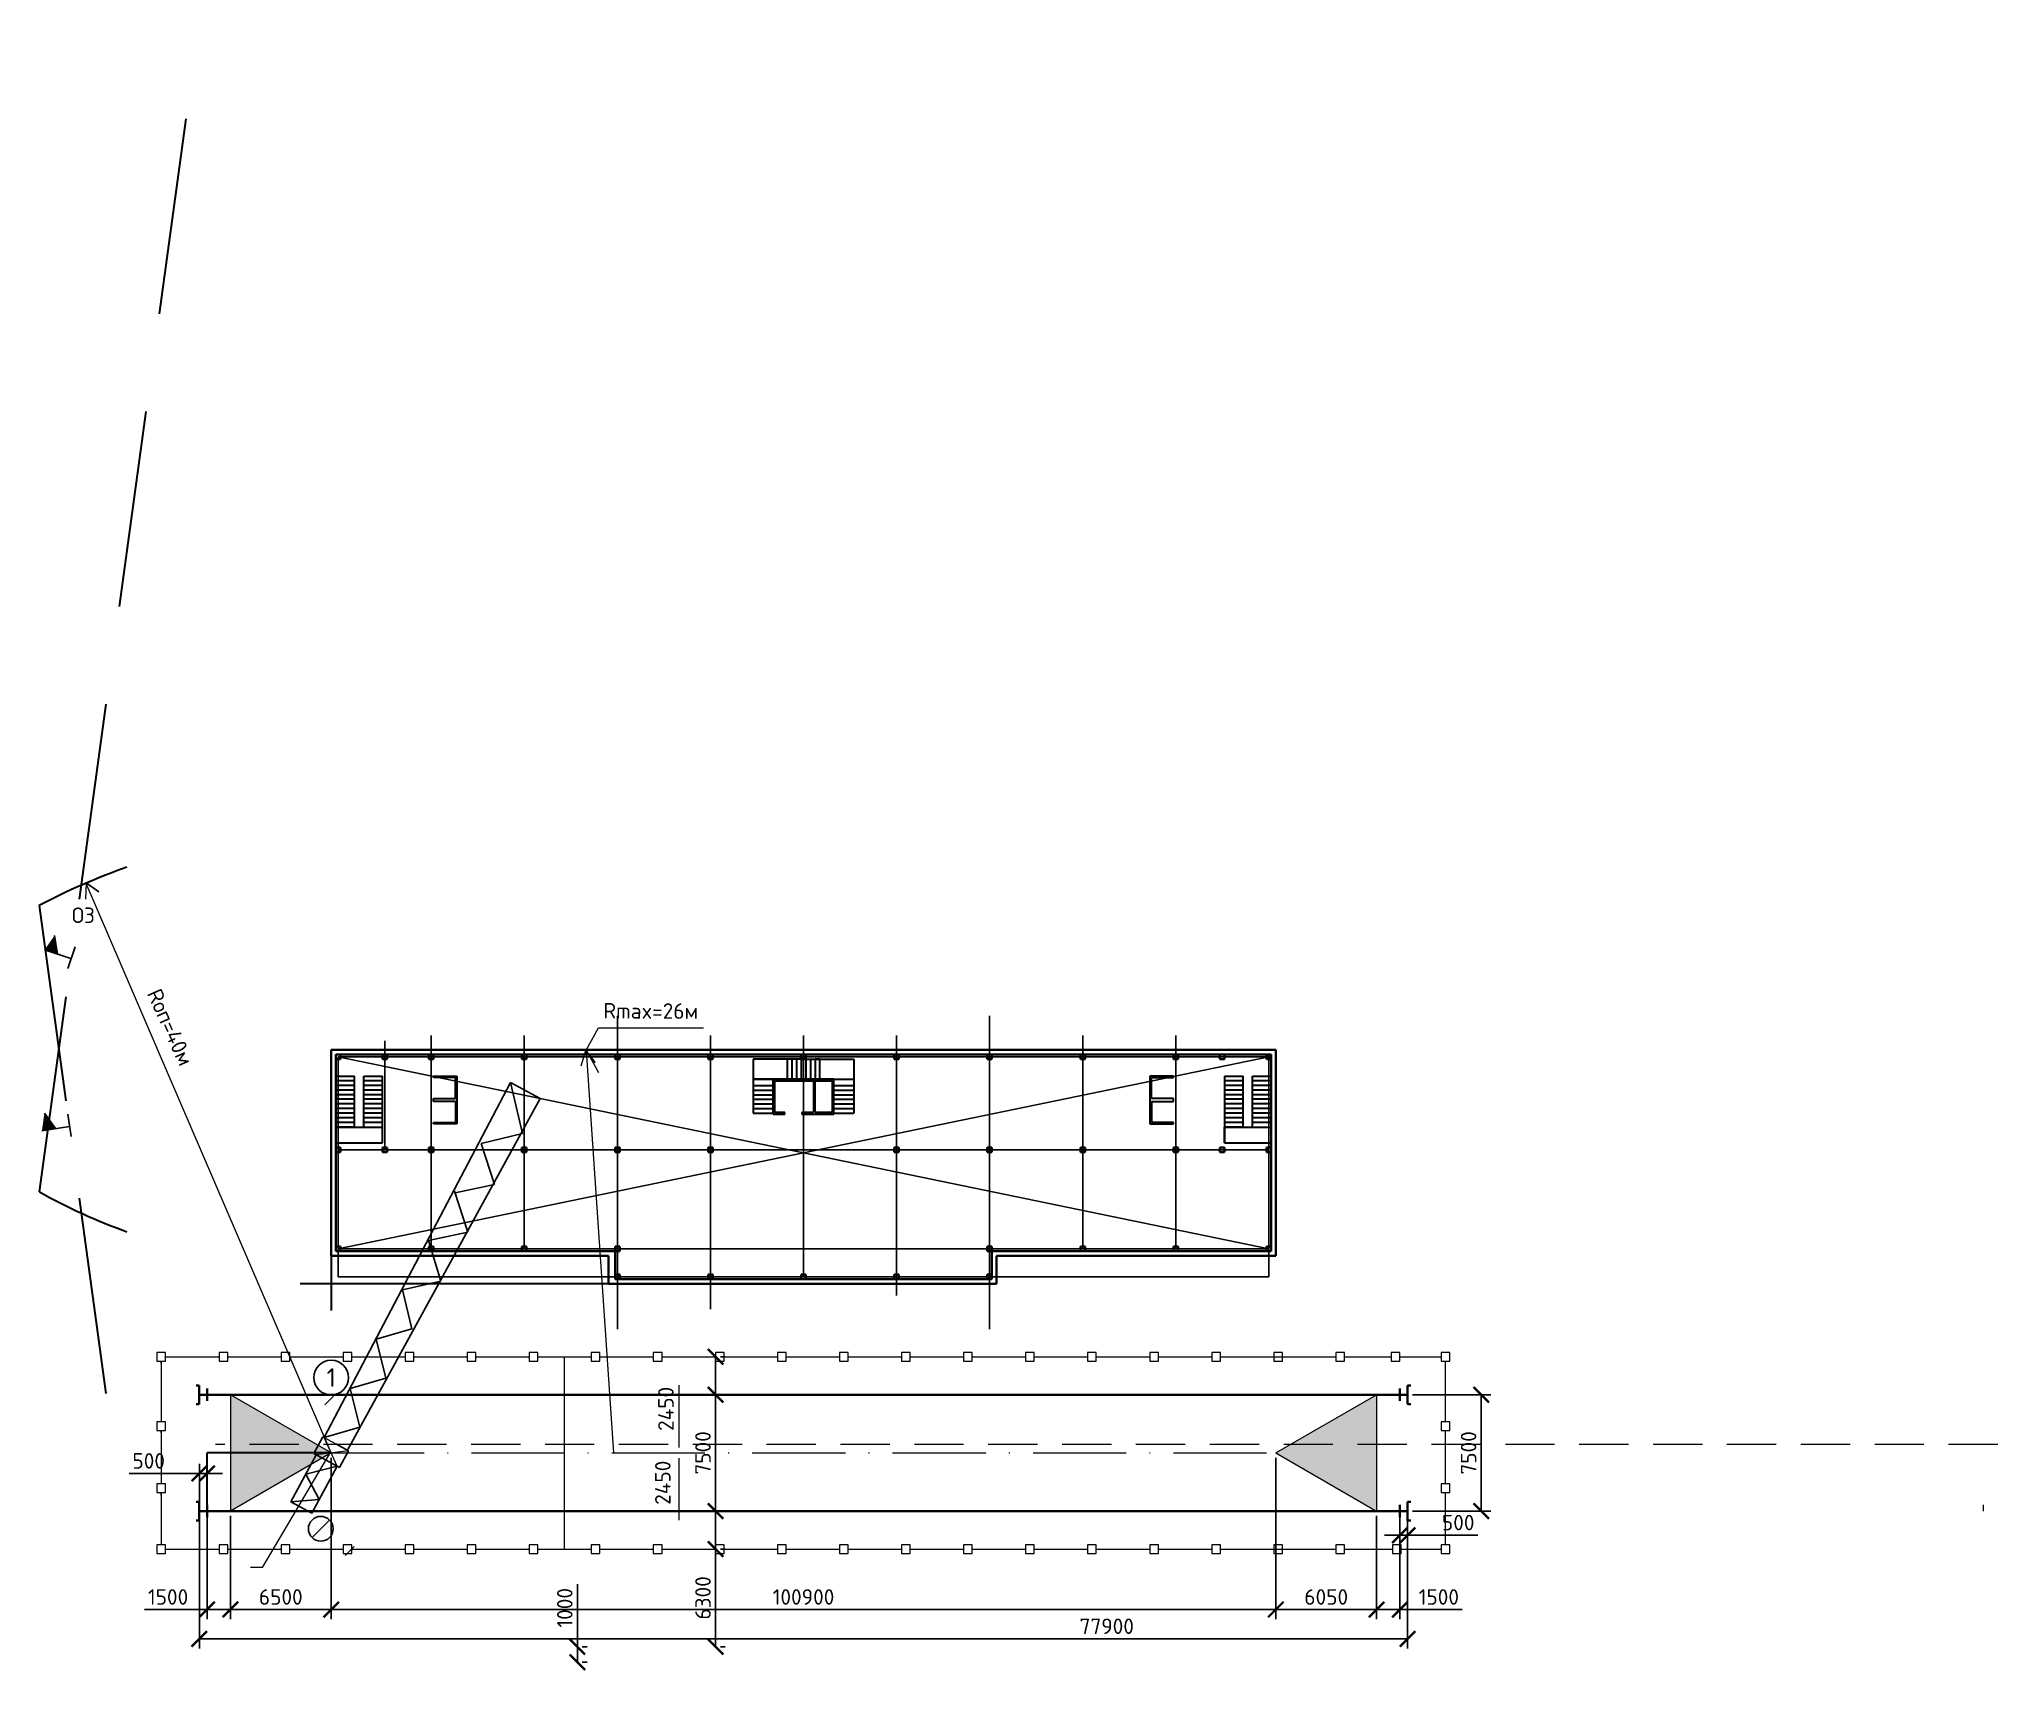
# Model space of a CAD drawing. Header units: millimetres. Extents: x -782 to 10910, y 3841 to 13237.
# Drawn here: x 6699.3 to 6951.9, y 7380.7 to 7591.1 of the extents above; entities that cross this region are included whole.
import ezdxf

# ---------------------------------------------------------------- set-up
doc = ezdxf.new("R2010")
doc.units = ezdxf.units.MM
doc.linetypes.add('ACAD_ISO10W100', pattern=[18, 12, -3, 0, -3])
doc.linetypes.add('штриховая2', pattern=[9.525, 6.35, -3.175])
doc.layers.add('1', color=7, linetype='Continuous')
doc.layers.add('тонкая', color=7, linetype='Continuous')
doc.layers.add('Оbводка', color=1, linetype='Continuous', lineweight=90)
doc.layers.add('Тонкая 0.3', color=140, linetype='Continuous', lineweight=25)
doc.styles.add('2.5', font='isocpeur.ttf', dxfattribs={"height": 2})
doc.styles.add('Isocpeur', font='isocpeur.ttf')
doc.dimstyles.new('М500 стройгенп', dxfattribs={"dimtxt": 2, "dimasz": 2, "dimexe": 1.25, "dimexo": 0.625, "dimtad": 1, "dimlfac": 500, "dimtxsty": '2.5', "dimblk": 'ARCHTICK', "dimcen": 2.5, "dimadec": 0, "dimazin": 0, "dimtfac": 1, "dimtmove": 0, "dimatfit": 3, "dimfxl": 1, "dimarcsym": 0})

msp = doc.modelspace()

# ---------------------------------------------------------------- texts
at = {"layer": '1', "width": 335.51997649, "attachment_point": 1, "style": 'Isocpeur'}
for s, insert, char_height in [('ОЗ', (6703.536378, 7479.143159), 2), ('1', (6736.387562, 7419.723423), 2.399996)]:
    msp.add_mtext(s, dxfattribs=dict(at, insert=insert, char_height=char_height))
at = {"layer": '1', "char_height": 2, "width": 335.51997649, "attachment_point": 1, "style": 'Isocpeur'}
for s, insert, rotation in [('Rоп=40м', (6714.985282, 7468.884589), 294.20267274), ('Rmax=26м', (6772.059889, 7466.832496), 359.70756521)]:
    msp.add_mtext(s, dxfattribs=dict(at, insert=insert, rotation=rotation))

# ---------------------------------------------------------------- blocks, each defined once
blk = doc.blocks.new('_ArchTick')
at = {"color": 0, "linetype": 'ByBlock', "const_width": 0.15}
blk.add_lwpolyline([(-0.5, -0.5), (0.5, 0.5)], dxfattribs=at)
blk = doc.blocks.new('*D355')
at = {"color": 0, "lineweight": -2, "transparency": 16777216}
for p, q in [((6786.54, 7383.8), (6786.54, 7396.4)), ((6787.16, 7396.4), (6787.79, 7396.4)), ((6787.16, 7383.8), (6787.79, 7383.8))]:
    blk.add_line(p, q, dxfattribs=at)
at = {"layer": 'Defpoints', "color": 0, "lineweight": 30, "transparency": 16777216}
for p in [(6786.54, 7396.4), (6786.54, 7396.4), (6786.54, 7383.8)]:
    blk.add_point(p, dxfattribs=at)
at = {"color": 0, "lineweight": -2, "transparency": 16777216, "xscale": 2, "yscale": 2, "zscale": 2}
for p, rotation in [((6786.54, 7396.4), 90), ((6786.54, 7383.8), 270)]:
    blk.add_blockref('_ArchTick', p, dxfattribs=dict(at, rotation=rotation))
at = {"color": 0, "lineweight": 20, "transparency": 16777216, "insert": (6784.91, 7390.1), "char_height": 2, "attachment_point": 5, "rotation": 90, "style": '2.5'}
blk.add_mtext('6300', dxfattribs=at)
blk = doc.blocks.new('*D356')
at = {"color": 0, "lineweight": -2, "transparency": 16777216}
for p, q in [((6786.54, 7396.4), (6786.54, 7401.3)), ((6787.16, 7401.3), (6787.79, 7401.3)), ((6787.16, 7396.4), (6787.79, 7396.4))]:
    blk.add_line(p, q, dxfattribs=at)
at = {"layer": 'Defpoints', "color": 0, "lineweight": 30, "transparency": 16777216}
for p in [(6786.54, 7401.3), (6786.54, 7401.3), (6786.54, 7396.4)]:
    blk.add_point(p, dxfattribs=at)
at = {"color": 0, "lineweight": -2, "transparency": 16777216, "xscale": 2, "yscale": 2, "zscale": 2}
for p, rotation in [((6786.54, 7401.3), 90), ((6786.54, 7396.4), 270)]:
    blk.add_blockref('_ArchTick', p, dxfattribs=dict(at, rotation=rotation))
at = {"color": 0, "lineweight": 20, "transparency": 16777216, "insert": (6779.73, 7404.95), "char_height": 2, "attachment_point": 5, "rotation": 90, "style": '2.5'}
blk.add_mtext('2450', dxfattribs=at)
blk = doc.blocks.new('*D357')
at = {"color": 0, "lineweight": -2, "transparency": 16777216}
for p, q in [((6786.54, 7401.3), (6786.54, 7416.3)), ((6787.16, 7416.3), (6787.79, 7416.3)), ((6787.16, 7401.3), (6787.79, 7401.3))]:
    blk.add_line(p, q, dxfattribs=at)
at = {"layer": 'Defpoints', "color": 0, "lineweight": 30, "transparency": 16777216}
for p in [(6786.54, 7416.3), (6786.54, 7416.3), (6786.54, 7401.3)]:
    blk.add_point(p, dxfattribs=at)
at = {"color": 0, "lineweight": -2, "transparency": 16777216, "xscale": 2, "yscale": 2, "zscale": 2}
for p, rotation in [((6786.54, 7416.3), 90), ((6786.54, 7401.3), 270)]:
    blk.add_blockref('_ArchTick', p, dxfattribs=dict(at, rotation=rotation))
at = {"color": 0, "lineweight": 20, "transparency": 16777216, "insert": (6784.91, 7408.8), "char_height": 2, "attachment_point": 5, "rotation": 90, "style": '2.5'}
blk.add_mtext('7500', dxfattribs=at)
blk = doc.blocks.new('*D358')
at = {"color": 0, "lineweight": -2, "transparency": 16777216}
for p, q in [((6786.54, 7416.3), (6786.54, 7421.19)), ((6787.16, 7421.19), (6787.79, 7421.19)), ((6787.16, 7416.3), (6787.79, 7416.3))]:
    blk.add_line(p, q, dxfattribs=at)
at = {"layer": 'Defpoints', "color": 0, "lineweight": 30, "transparency": 16777216}
for p in [(6786.54, 7421.19), (6786.54, 7421.19), (6786.54, 7416.3)]:
    blk.add_point(p, dxfattribs=at)
at = {"color": 0, "lineweight": -2, "transparency": 16777216, "xscale": 2, "yscale": 2, "zscale": 2}
for p, rotation in [((6786.54, 7421.19), 90), ((6786.54, 7416.3), 270)]:
    blk.add_blockref('_ArchTick', p, dxfattribs=dict(at, rotation=rotation))
at = {"color": 0, "lineweight": 20, "transparency": 16777216, "insert": (6780.13, 7414.48), "char_height": 2, "attachment_point": 5, "rotation": 90, "style": '2.5'}
blk.add_mtext('2450', dxfattribs=at)
blk = doc.blocks.new('*D359')
at = {"color": 0, "lineweight": -2, "transparency": 16777216}
for p, q in [((6858.77, 7408.17), (6858.77, 7387.35)), ((6871.77, 7400.67), (6871.77, 7387.35)), ((6858.77, 7388.6), (6871.77, 7388.6))]:
    blk.add_line(p, q, dxfattribs=at)
at = {"layer": 'Defpoints', "color": 0, "lineweight": 30, "transparency": 16777216}
for p in [(6858.77, 7408.8), (6871.77, 7401.3), (6871.77, 7388.6)]:
    blk.add_point(p, dxfattribs=at)
at = {"color": 0, "lineweight": -2, "transparency": 16777216, "xscale": 2, "yscale": 2, "zscale": 2, "rotation": 180}
blk.add_blockref('_ArchTick', (6858.77, 7388.6), dxfattribs=at)
at = {"color": 0, "lineweight": -2, "transparency": 16777216, "xscale": 2, "yscale": 2, "zscale": 2}
blk.add_blockref('_ArchTick', (6871.77, 7388.6), dxfattribs=at)
at = {"color": 0, "lineweight": 20, "transparency": 16777216, "insert": (6865.27, 7390.22), "char_height": 2, "attachment_point": 5, "style": '2.5'}
blk.add_mtext('6050', dxfattribs=at)
blk = doc.blocks.new('*D360')
at = {"color": 0, "lineweight": -2, "transparency": 16777216}
for p, q in [((6874.77, 7400.67), (6874.77, 7387.35)), ((6871.77, 7398.04), (6871.77, 7387.35)), ((6871.77, 7388.6), (6874.77, 7388.6)), ((6874.77, 7388.6), (6882.82, 7388.6))]:
    blk.add_line(p, q, dxfattribs=at)
at = {"layer": 'Defpoints', "color": 0, "lineweight": 30, "transparency": 16777216}
for p in [(6874.77, 7401.3), (6871.77, 7398.66), (6874.77, 7388.6)]:
    blk.add_point(p, dxfattribs=at)
at = {"color": 0, "lineweight": -2, "transparency": 16777216, "xscale": 2, "yscale": 2, "zscale": 2, "rotation": 180}
blk.add_blockref('_ArchTick', (6871.77, 7388.6), dxfattribs=at)
at = {"color": 0, "lineweight": -2, "transparency": 16777216, "xscale": 2, "yscale": 2, "zscale": 2}
blk.add_blockref('_ArchTick', (6874.77, 7388.6), dxfattribs=at)
at = {"color": 0, "lineweight": 20, "transparency": 16777216, "insert": (6879.79, 7390.22), "char_height": 2, "attachment_point": 5, "style": '2.5'}
blk.add_mtext('1500', dxfattribs=at)
blk = doc.blocks.new('*D361')
at = {"color": 0, "lineweight": -2, "transparency": 16777216}
for p, q in [((6874.77, 7400.67), (6874.77, 7396.93)), ((6875.77, 7400.67), (6875.77, 7396.93)), ((6874.77, 7398.18), (6872.77, 7398.18)), ((6874.77, 7398.18), (6875.77, 7398.18)), ((6875.77, 7398.18), (6884.82, 7398.18))]:
    blk.add_line(p, q, dxfattribs=at)
at = {"layer": 'Defpoints', "color": 0, "lineweight": 30, "transparency": 16777216}
for p in [(6874.77, 7401.3), (6875.77, 7401.3), (6875.77, 7398.18)]:
    blk.add_point(p, dxfattribs=at)
at = {"color": 0, "lineweight": -2, "transparency": 16777216, "xscale": 2, "yscale": 2, "zscale": 2}
blk.add_blockref('_ArchTick', (6874.77, 7398.18), dxfattribs=at)
at = {"color": 0, "lineweight": -2, "transparency": 16777216, "xscale": 2, "yscale": 2, "zscale": 2, "rotation": 180}
blk.add_blockref('_ArchTick', (6875.77, 7398.18), dxfattribs=at)
at = {"color": 0, "lineweight": 20, "transparency": 16777216, "insert": (6882.29, 7399.81), "char_height": 2, "attachment_point": 5, "style": '2.5'}
blk.add_mtext('500', dxfattribs=at)
blk = doc.blocks.new('*D362')
at = {"color": 0, "lineweight": -2, "transparency": 16777216}
for p, q in [((6768.71, 7383.8), (6768.71, 7391.85)), ((6768.71, 7381.8), (6768.71, 7383.8)), ((6769.34, 7383.8), (6769.96, 7383.8)), ((6769.34, 7381.8), (6769.96, 7381.8))]:
    blk.add_line(p, q, dxfattribs=at)
at = {"layer": 'Defpoints', "color": 0, "lineweight": 30, "transparency": 16777216}
for p in [(6768.71, 7383.8), (6768.71, 7383.8), (6768.71, 7381.8)]:
    blk.add_point(p, dxfattribs=at)
at = {"color": 0, "lineweight": -2, "transparency": 16777216, "xscale": 2, "yscale": 2, "zscale": 2}
for p, rotation in [((6768.71, 7383.8), 90), ((6768.71, 7381.8), 270)]:
    blk.add_blockref('_ArchTick', p, dxfattribs=dict(at, rotation=rotation))
at = {"color": 0, "lineweight": 20, "transparency": 16777216, "insert": (6767.09, 7388.82), "char_height": 2, "attachment_point": 5, "rotation": 90, "style": '2.5'}
blk.add_mtext('1000', dxfattribs=at)
blk = doc.blocks.new('*D363')
at = {"color": 0, "lineweight": -2, "transparency": 16777216}
for p, q in [((6736.97, 7408.17), (6736.97, 7387.35)), ((6858.77, 7400.67), (6858.77, 7387.35)), ((6858.77, 7388.6), (6736.97, 7388.6))]:
    blk.add_line(p, q, dxfattribs=at)
at = {"layer": 'Defpoints', "color": 0, "lineweight": 30, "transparency": 16777216}
for p in [(6736.97, 7408.8), (6858.77, 7401.3), (6736.97, 7388.6)]:
    blk.add_point(p, dxfattribs=at)
at = {"color": 0, "lineweight": -2, "transparency": 16777216, "xscale": 2, "yscale": 2, "zscale": 2, "rotation": 180}
blk.add_blockref('_ArchTick', (6736.97, 7388.6), dxfattribs=at)
at = {"color": 0, "lineweight": -2, "transparency": 16777216, "xscale": 2, "yscale": 2, "zscale": 2}
blk.add_blockref('_ArchTick', (6858.77, 7388.6), dxfattribs=at)
at = {"color": 0, "lineweight": 25, "transparency": 16777216, "insert": (6797.87, 7390.22), "char_height": 2, "attachment_point": 5, "style": '2.5'}
blk.add_mtext('100900', dxfattribs=at)
blk = doc.blocks.new('*D364')
at = {"color": 0, "lineweight": -2, "transparency": 16777216}
for p, q in [((6736.97, 7408.17), (6736.97, 7387.35)), ((6723.97, 7400.67), (6723.97, 7387.35)), ((6736.97, 7388.6), (6723.97, 7388.6))]:
    blk.add_line(p, q, dxfattribs=at)
at = {"layer": 'Defpoints', "color": 0, "lineweight": 30, "transparency": 16777216}
for p in [(6736.97, 7408.8), (6723.97, 7401.3), (6723.97, 7388.6)]:
    blk.add_point(p, dxfattribs=at)
at = {"color": 0, "lineweight": -2, "transparency": 16777216, "xscale": 2, "yscale": 2, "zscale": 2, "rotation": 180}
blk.add_blockref('_ArchTick', (6723.97, 7388.6), dxfattribs=at)
at = {"color": 0, "lineweight": -2, "transparency": 16777216, "xscale": 2, "yscale": 2, "zscale": 2}
blk.add_blockref('_ArchTick', (6736.97, 7388.6), dxfattribs=at)
at = {"color": 0, "lineweight": 25, "transparency": 16777216, "insert": (6730.47, 7390.22), "char_height": 2, "attachment_point": 5, "style": '2.5'}
blk.add_mtext('6500', dxfattribs=at)
blk = doc.blocks.new('*D365')
at = {"color": 0, "lineweight": -2, "transparency": 16777216}
for p, q in [((6720.97, 7400.67), (6720.97, 7387.35)), ((6723.97, 7400.67), (6723.97, 7387.35)), ((6720.97, 7388.6), (6712.92, 7388.6)), ((6723.97, 7388.6), (6720.97, 7388.6))]:
    blk.add_line(p, q, dxfattribs=at)
at = {"layer": 'Defpoints', "color": 0, "lineweight": 30, "transparency": 16777216}
for p in [(6720.97, 7401.3), (6723.97, 7401.3), (6720.97, 7388.6)]:
    blk.add_point(p, dxfattribs=at)
at = {"color": 0, "lineweight": -2, "transparency": 16777216, "xscale": 2, "yscale": 2, "zscale": 2, "rotation": 180}
blk.add_blockref('_ArchTick', (6720.97, 7388.6), dxfattribs=at)
at = {"color": 0, "lineweight": -2, "transparency": 16777216, "xscale": 2, "yscale": 2, "zscale": 2}
blk.add_blockref('_ArchTick', (6723.97, 7388.6), dxfattribs=at)
at = {"color": 0, "lineweight": 25, "transparency": 16777216, "insert": (6715.94, 7390.22), "char_height": 2, "attachment_point": 5, "style": '2.5'}
blk.add_mtext('1500', dxfattribs=at)
blk = doc.blocks.new('*D366')
at = {"color": 0, "lineweight": -2, "transparency": 16777216}
for p, q in [((6719.97, 7401.92), (6719.97, 7407.4)), ((6720.97, 7401.92), (6720.97, 7407.4)), ((6719.97, 7406.15), (6710.92, 7406.15)), ((6720.97, 7406.15), (6719.97, 7406.15)), ((6720.97, 7406.15), (6722.97, 7406.15))]:
    blk.add_line(p, q, dxfattribs=at)
at = {"layer": 'Defpoints', "color": 0, "lineweight": 30, "transparency": 16777216}
for p in [(6719.97, 7406.15), (6719.97, 7401.3), (6720.97, 7401.3)]:
    blk.add_point(p, dxfattribs=at)
at = {"color": 0, "lineweight": -2, "transparency": 16777216, "xscale": 2, "yscale": 2, "zscale": 2}
blk.add_blockref('_ArchTick', (6719.97, 7406.15), dxfattribs=at)
at = {"color": 0, "lineweight": -2, "transparency": 16777216, "xscale": 2, "yscale": 2, "zscale": 2, "rotation": 180}
blk.add_blockref('_ArchTick', (6720.97, 7406.15), dxfattribs=at)
at = {"color": 0, "lineweight": 25, "transparency": 16777216, "insert": (6713.44, 7407.77), "char_height": 2, "attachment_point": 5, "style": '2.5'}
blk.add_mtext('500', dxfattribs=at)
blk = doc.blocks.new('*D354')
at = {"color": 0, "lineweight": -2, "transparency": 16777216}
for p, q in [((6719.97, 7400.67), (6719.97, 7383.56)), ((6875.77, 7400.67), (6875.77, 7383.56)), ((6875.77, 7384.81), (6719.97, 7384.81))]:
    blk.add_line(p, q, dxfattribs=at)
at = {"layer": 'Defpoints', "color": 0, "lineweight": 30, "transparency": 16777216}
for p in [(6719.97, 7401.3), (6875.77, 7401.3), (6719.97, 7384.81)]:
    blk.add_point(p, dxfattribs=at)
at = {"color": 0, "lineweight": -2, "transparency": 16777216, "xscale": 2, "yscale": 2, "zscale": 2, "rotation": 180}
blk.add_blockref('_ArchTick', (6719.97, 7384.81), dxfattribs=at)
at = {"color": 0, "lineweight": -2, "transparency": 16777216, "xscale": 2, "yscale": 2, "zscale": 2}
blk.add_blockref('_ArchTick', (6875.77, 7384.81), dxfattribs=at)
at = {"color": 0, "lineweight": 25, "transparency": 16777216, "insert": (6836.97, 7386.44), "char_height": 2, "attachment_point": 5, "style": '2.5'}
blk.add_mtext('77900', dxfattribs=at)
blk = doc.blocks.new('*D367')
at = {"color": 0, "lineweight": -2, "transparency": 16777216}
for p, q in [((6876.39, 7416.3), (6886.51, 7416.3)), ((6885.26, 7401.3), (6885.26, 7416.3)), ((6876.39, 7401.3), (6886.51, 7401.3))]:
    blk.add_line(p, q, dxfattribs=at)
at = {"layer": 'Defpoints', "color": 0, "lineweight": 30, "transparency": 16777216}
for p in [(6875.77, 7416.3), (6885.26, 7416.3), (6875.77, 7401.3)]:
    blk.add_point(p, dxfattribs=at)
at = {"color": 0, "lineweight": -2, "transparency": 16777216, "xscale": 2, "yscale": 2, "zscale": 2}
for p, rotation in [((6885.26, 7416.3), 90), ((6885.26, 7401.3), 270)]:
    blk.add_blockref('_ArchTick', p, dxfattribs=dict(at, rotation=rotation))
at = {"color": 0, "lineweight": 25, "transparency": 16777216, "insert": (6883.63, 7408.8), "char_height": 2, "attachment_point": 5, "rotation": 90, "style": '2.5'}
blk.add_mtext('7500', dxfattribs=at)

# ---------------------------------------------------------------- dimensions: what is measured, and where the dimension line sits
at = {"lineweight": 20}
dim = msp.add_linear_dim(base=(6786.538806, 7421.185237), p1=(6786.538806, 7416.297293), p2=(6786.538806, 7421.185237), angle=90, text='2450', dimstyle='М500 стройгенп', override={"dimtmove": 2}, dxfattribs=at)
dim.commit()
dim.dimension.update_dxf_attribs({"geometry": '*D358', "text_midpoint": (6780.128284, 7414.475627), "dimtype": 160})
for base, p1, p2, picture, middle in [((6786.538806, 7416.297293), (6786.538806, 7401.297293), (6786.538806, 7416.297293), '*D357', (6784.913806, 7408.797293)), ((6786.538806, 7396.397293), (6786.538806, 7383.797293), (6786.538806, 7396.397293), '*D355', (6784.913806, 7390.097293)), ((6768.714873, 7383.797293), (6768.714873, 7381.797293), (6768.714873, 7383.797293), '*D362', (6767.089873, 7388.822293))]:
    dim = msp.add_linear_dim(base=base, p1=p1, p2=p2, angle=90, dimstyle='М500 стройгенп', dxfattribs=at)
    dim.commit()
    dim.dimension.update_dxf_attribs({"geometry": picture, "text_midpoint": middle})
at = {"lineweight": 25}
dim = msp.add_linear_dim(base=(6885.255733, 7416.297293), p1=(6875.767869, 7401.297293), p2=(6875.767869, 7416.297293), angle=90, dimstyle='М500 стройгенп', dxfattribs=at)
dim.commit()
dim.dimension.update_dxf_attribs({"geometry": '*D367', "text_midpoint": (6883.630733, 7408.797293)})
for base, p1, p2, picture, middle in [((6719.967869, 7406.145901), (6720.967867, 7401.297293), (6719.967869, 7401.297293), '*D366', (6713.442869, 7407.770901)), ((6723.967867, 7388.596919), (6736.967869, 7408.797293), (6723.967867, 7401.297293), '*D364', (6730.467868, 7390.221919)), ((6720.967867, 7388.596919), (6723.967867, 7401.297293), (6720.967867, 7401.297293), '*D365', (6715.942867, 7390.221919))]:
    dim = msp.add_linear_dim(base=base, p1=p1, p2=p2, dimstyle='М500 стройгенп', dxfattribs=at)
    dim.commit()
    dim.dimension.update_dxf_attribs({"geometry": picture, "text_midpoint": middle})
dim = msp.add_linear_dim(base=(6736.967869, 7388.596919), p1=(6858.767869, 7401.297293), p2=(6736.967869, 7408.797293), text='100900', dimstyle='М500 стройгенп', dxfattribs=at)
dim.commit()
dim.dimension.update_dxf_attribs({"geometry": '*D363', "text_midpoint": (6797.867869, 7390.221919)})
at = {"lineweight": 20}
dim = msp.add_linear_dim(base=(6786.538806, 7401.297293), p1=(6786.538806, 7396.397293), p2=(6786.538806, 7401.297293), angle=90, dimstyle='М500 стройгенп', override={"dimtmove": 2}, dxfattribs=at)
dim.commit()
dim.dimension.update_dxf_attribs({"geometry": '*D356', "text_midpoint": (6779.734285, 7404.951233), "dimtype": 160})
dim = msp.add_linear_dim(base=(6871.767871, 7388.596919), p1=(6858.767869, 7408.797293), p2=(6871.767871, 7401.297293), text='6050', dimstyle='М500 стройгенп', dxfattribs=at)
dim.commit()
dim.dimension.update_dxf_attribs({"geometry": '*D359', "text_midpoint": (6865.26787, 7390.221919)})
at = {"lineweight": 25}
dim = msp.add_linear_dim(base=(6719.967869, 7384.812483), p1=(6875.767869, 7401.297293), p2=(6719.967869, 7401.297293), dimstyle='М500 стройгенп', dxfattribs=at)
dim.commit()
dim.dimension.update_dxf_attribs({"geometry": '*D354', "text_midpoint": (6836.967869, 7384.812483), "dimtype": 160})
at = {"lineweight": 20}
for base, p1, p2, picture, middle in [((6874.767871, 7388.596919), (6871.767871, 7398.663901), (6874.767871, 7401.297293), '*D360', (6879.792871, 7390.221919)), ((6875.767869, 7398.183448), (6874.767871, 7401.297293), (6875.767869, 7401.297293), '*D361', (6882.292869, 7399.808448))]:
    dim = msp.add_linear_dim(base=base, p1=p1, p2=p2, dimstyle='М500 стройгенп', dxfattribs=at)
    dim.commit()
    dim.dimension.update_dxf_attribs({"geometry": picture, "text_midpoint": middle})

# ---------------------------------------------------------------- hatches: boundary and pattern name
at = {"lineweight": 30}
h = msp.add_hatch(color=256, dxfattribs=at)
h.dxf.hatch_style = 1
h.paths.add_polyline_path([(6723.967864, 7401.297298), (6736.967865, 7408.797298), (6723.967864, 7416.297298)])
h = msp.add_hatch(color=256, dxfattribs=at)
h.dxf.hatch_style = 1
h.paths.add_polyline_path([(6871.767876, 7416.297298), (6858.767874, 7408.797298), (6871.767876, 7401.297298)])
at = {"layer": 'Тонкая 0.3', "ltscale": 5}
for points in [[(6699.996062, 7473.669302), (6701.696792, 7473.107112), (6701.307677, 7475.53023)], [(6699.671978, 7450.351208), (6701.441634, 7450.62844), (6699.988111, 7452.605858)]]:
    msp.add_hatch(color=7, dxfattribs=at).paths.add_polyline_path(points)

# ---------------------------------------------------------------- linework, layer by layer
at = {"linetype": 'штриховая2', "lineweight": 30, "ltscale": 4}
for p, q in [((6699.350806, 7442.450137), (6719.677841, 7591.138892)), ((6699.318049, 7479.384056), (6709.481567, 7405.039678))]:
    msp.add_line(p, q, dxfattribs=at)
at = {"lineweight": 18}
for p, q in [((6705.396147, 7482.303935), (6705.304076, 7480.230214)), ((6707.004553, 7481.157492), (6705.396147, 7482.303935)), ((6705.434443, 7482.276638), (6707.004553, 7481.157492)), ((6769.770407, 7460.677351), (6769.144754, 7458.69812)), ((6771.027286, 7459.153686), (6769.770407, 7460.677351)), ((6769.800332, 7460.641073), (6771.027286, 7459.153686))]:
    msp.add_line(p, q, dxfattribs=at)
at = {"lineweight": 13}
for p, q in [((6736.967869, 7408.797293), (6705.393193, 7482.237392)), ((6769.836032, 7460.74222), (6771.444207, 7463.618346)), ((6771.444207, 7463.618346), (6784.956109, 7463.618346)), ((6769.836032, 7460.74222), (6771.444207, 7457.866094)), ((6715.627868, 7421.757292), (6714.50787, 7421.757292)), ((6714.50787, 7421.757292), (6714.50787, 7420.637294)), ((6714.50787, 7420.637294), (6715.627868, 7420.637294)), ((6715.067869, 7420.313872), (6715.067869, 7420.637294)), ((6715.627868, 7420.637294), (6715.627868, 7421.757292)), ((6723.627855, 7421.745236), (6722.507857, 7421.745236)), ((6722.507857, 7421.745236), (6722.507857, 7420.625238)), ((6722.507857, 7420.625238), (6723.627855, 7420.625238)), ((6723.627855, 7420.625238), (6723.627855, 7421.745236)), ((6731.627841, 7421.745236), (6730.507843, 7421.745236)), ((6730.507843, 7421.745236), (6730.507843, 7420.625238)), ((6730.507843, 7420.625238), (6731.627841, 7420.625238)), ((6731.627841, 7420.625238), (6731.627841, 7421.745236)), ((6739.627828, 7421.745236), (6738.50783, 7421.745236)), ((6738.50783, 7421.745236), (6738.50783, 7420.625238)), ((6738.50783, 7420.625238), (6739.627828, 7420.625238)), ((6739.627828, 7420.625238), (6739.627828, 7421.745236)), ((6747.627815, 7421.745236), (6746.507817, 7421.745236)), ((6746.507817, 7421.745236), (6746.507817, 7420.625238)), ((6746.507817, 7420.625238), (6747.627815, 7420.625238)), ((6747.627815, 7420.625238), (6747.627815, 7421.745236)), ((6755.627801, 7421.745236), (6754.507803, 7421.745236)), ((6754.507803, 7421.745236), (6754.507803, 7420.625238)), ((6754.507803, 7420.625238), (6755.627801, 7420.625238)), ((6755.627801, 7420.625238), (6755.627801, 7421.745236)), ((6763.627788, 7421.745236), (6762.50779, 7421.745236)), ((6762.50779, 7421.745236), (6762.50779, 7420.625238)), ((6762.50779, 7420.625238), (6763.627788, 7420.625238)), ((6763.627788, 7420.625238), (6763.627788, 7421.745236)), ((6771.627775, 7421.745236), (6770.507777, 7421.745236)), ((6770.507777, 7421.745236), (6770.507777, 7420.625238)), ((6770.507777, 7420.625238), (6771.627775, 7420.625238)), ((6771.627775, 7420.625238), (6771.627775, 7421.745236)), ((6779.627761, 7421.745236), (6778.507763, 7421.745236)), ((6778.507763, 7421.745236), (6778.507763, 7420.625238)), ((6778.507763, 7420.625238), (6779.627761, 7420.625238)), ((6779.627761, 7420.625238), (6779.627761, 7421.745236)), ((6787.627748, 7421.745236), (6786.50775, 7421.745236)), ((6786.50775, 7421.745236), (6786.50775, 7420.625238)), ((6786.50775, 7420.625238), (6787.627748, 7420.625238)), ((6787.627748, 7420.625238), (6787.627748, 7421.745236)), ((6795.627735, 7421.745236), (6794.507737, 7421.745236)), ((6794.507737, 7421.745236), (6794.507737, 7420.625238)), ((6794.507737, 7420.625238), (6795.627735, 7420.625238)), ((6795.627735, 7420.625238), (6795.627735, 7421.745236)), ((6803.627721, 7421.745236), (6802.507723, 7421.745236)), ((6802.507723, 7421.745236), (6802.507723, 7420.625238)), ((6802.507723, 7420.625238), (6803.627721, 7420.625238)), ((6803.627721, 7420.625238), (6803.627721, 7421.745236)), ((6811.627708, 7421.745236), (6810.50771, 7421.745236)), ((6810.50771, 7421.745236), (6810.50771, 7420.625238)), ((6810.50771, 7420.625238), (6811.627708, 7420.625238)), ((6811.627708, 7420.625238), (6811.627708, 7421.745236)), ((6819.627695, 7421.745236), (6818.507697, 7421.745236)), ((6818.507697, 7421.745236), (6818.507697, 7420.625238)), ((6818.507697, 7420.625238), (6819.627695, 7420.625238)), ((6819.627695, 7420.625238), (6819.627695, 7421.745236)), ((6827.627681, 7421.745236), (6826.507683, 7421.745236)), ((6826.507683, 7421.745236), (6826.507683, 7420.625238)), ((6826.507683, 7420.625238), (6827.627681, 7420.625238)), ((6827.627681, 7420.625238), (6827.627681, 7421.745236)), ((6835.627668, 7421.745236), (6834.50767, 7421.745236)), ((6834.50767, 7421.745236), (6834.50767, 7420.625238)), ((6834.50767, 7420.625238), (6835.627668, 7420.625238)), ((6835.627668, 7420.625238), (6835.627668, 7421.745236)), ((6843.627655, 7421.745236), (6842.507657, 7421.745236)), ((6842.507657, 7421.745236), (6842.507657, 7420.625238)), ((6842.507657, 7420.625238), (6843.627655, 7420.625238)), ((6843.627655, 7420.625238), (6843.627655, 7421.745236)), ((6851.627641, 7421.745236), (6850.507643, 7421.745236)), ((6850.507643, 7421.745236), (6850.507643, 7420.625238)), ((6850.507643, 7420.625238), (6851.627641, 7420.625238)), ((6851.627641, 7420.625238), (6851.627641, 7421.745236)), ((6859.627628, 7421.745236), (6858.50763, 7421.745236)), ((6858.50763, 7421.745236), (6858.50763, 7420.625238)), ((6858.50763, 7420.625238), (6859.627628, 7420.625238)), ((6859.627628, 7420.625238), (6859.627628, 7421.745236)), ((6867.627615, 7421.745236), (6866.507617, 7421.745236)), ((6866.507617, 7421.745236), (6866.507617, 7420.625238)), ((6866.507617, 7420.625238), (6867.627615, 7420.625238)), ((6867.627615, 7420.625238), (6867.627615, 7421.745236)), ((6874.751214, 7421.745236), (6873.631216, 7421.745236)), ((6873.631216, 7421.745236), (6873.631216, 7420.625238)), ((6873.631216, 7420.625238), (6874.751214, 7420.625238)), ((6874.751214, 7420.625238), (6874.751214, 7421.745236)), ((6881.215812, 7421.757292), (6880.095814, 7421.757292)), ((6880.095814, 7421.757292), (6880.095814, 7420.637294)), ((6880.095814, 7420.637294), (6881.215812, 7420.637294)), ((6881.215812, 7420.637294), (6881.215812, 7421.757292)), ((6715.627868, 7412.828197), (6714.50787, 7412.828197)), ((6714.50787, 7412.828197), (6714.50787, 7411.708199)), ((6715.627868, 7411.708199), (6715.627868, 7412.828197)), ((6881.215812, 7412.828197), (6880.095814, 7412.828197)), ((6880.095814, 7412.828197), (6880.095814, 7411.708199)), ((6881.215812, 7411.708199), (6881.215812, 7412.828197)), ((6714.50787, 7411.708199), (6715.627868, 7411.708199)), ((6715.067869, 7411.384777), (6715.067869, 7411.708199)), ((6880.095814, 7411.708199), (6881.215812, 7411.708199)), ((6880.655813, 7411.384777), (6880.655813, 7411.708199)), ((6715.627868, 7404.811889), (6714.50787, 7404.811889)), ((6714.50787, 7404.811889), (6714.50787, 7403.691891)), ((6715.627868, 7403.691891), (6715.627868, 7404.811889)), ((6881.215812, 7404.811889), (6880.095814, 7404.811889)), ((6880.095814, 7404.811889), (6880.095814, 7403.691891)), ((6881.215812, 7403.691891), (6881.215812, 7404.811889)), ((6714.50787, 7403.691891), (6715.627868, 7403.691891)), ((6715.067869, 7403.368469), (6715.067869, 7403.691891)), ((6880.095814, 7403.691891), (6881.215812, 7403.691891)), ((6880.655813, 7403.368469), (6880.655813, 7403.691891)), ((6715.627868, 7396.957292), (6714.50787, 7396.957292)), ((6714.50787, 7396.957292), (6714.50787, 7395.837294)), ((6714.50787, 7395.837294), (6715.627868, 7395.837294)), ((6715.627868, 7395.837294), (6715.627868, 7396.957292)), ((6722.507857, 7396.957292), (6722.507857, 7395.837294)), ((6722.507857, 7395.837294), (6723.627855, 7395.837294)), ((6723.627855, 7395.837294), (6723.627855, 7396.957292)), ((6731.627841, 7396.957292), (6730.507843, 7396.957292)), ((6730.507843, 7396.957292), (6730.507843, 7395.837294)), ((6730.507843, 7395.837294), (6731.627841, 7395.837294)), ((6731.627841, 7395.837294), (6731.627841, 7396.957292)), ((6739.627828, 7396.957292), (6738.50783, 7396.957292)), ((6738.50783, 7396.957292), (6738.50783, 7395.837294)), ((6738.50783, 7395.837294), (6739.627828, 7395.837294)), ((6739.627828, 7395.837294), (6739.627828, 7396.957292)), ((6747.627815, 7396.957292), (6746.507817, 7396.957292)), ((6746.507817, 7396.957292), (6746.507817, 7395.837294)), ((6746.507817, 7395.837294), (6747.627815, 7395.837294)), ((6747.627815, 7395.837294), (6747.627815, 7396.957292)), ((6755.627801, 7396.957292), (6754.507803, 7396.957292)), ((6754.507803, 7396.957292), (6754.507803, 7395.837294)), ((6754.507803, 7395.837294), (6755.627801, 7395.837294)), ((6755.627801, 7395.837294), (6755.627801, 7396.957292)), ((6763.627788, 7396.957292), (6762.50779, 7396.957292)), ((6762.50779, 7396.957292), (6762.50779, 7395.837294)), ((6762.50779, 7395.837294), (6763.627788, 7395.837294)), ((6763.627788, 7395.837294), (6763.627788, 7396.957292)), ((6771.627775, 7396.957292), (6770.507777, 7396.957292)), ((6770.507777, 7396.957292), (6770.507777, 7395.837294)), ((6770.507777, 7395.837294), (6771.627775, 7395.837294)), ((6771.627775, 7395.837294), (6771.627775, 7396.957292)), ((6779.627761, 7396.957292), (6778.507763, 7396.957292)), ((6778.507763, 7396.957292), (6778.507763, 7395.837294)), ((6778.507763, 7395.837294), (6779.627761, 7395.837294)), ((6779.627761, 7395.837294), (6779.627761, 7396.957292)), ((6787.627748, 7396.957292), (6786.50775, 7396.957292)), ((6786.50775, 7396.957292), (6786.50775, 7395.837294)), ((6786.50775, 7395.837294), (6787.627748, 7395.837294)), ((6787.627748, 7395.837294), (6787.627748, 7396.957292)), ((6795.627735, 7396.957292), (6794.507737, 7396.957292)), ((6794.507737, 7396.957292), (6794.507737, 7395.837294)), ((6794.507737, 7395.837294), (6795.627735, 7395.837294)), ((6795.627735, 7395.837294), (6795.627735, 7396.957292)), ((6803.627721, 7396.957292), (6802.507723, 7396.957292)), ((6802.507723, 7396.957292), (6802.507723, 7395.837294)), ((6802.507723, 7395.837294), (6803.627721, 7395.837294)), ((6803.627721, 7395.837294), (6803.627721, 7396.957292)), ((6811.627708, 7396.957292), (6810.50771, 7396.957292)), ((6810.50771, 7396.957292), (6810.50771, 7395.837294)), ((6810.50771, 7395.837294), (6811.627708, 7395.837294)), ((6811.627708, 7395.837294), (6811.627708, 7396.957292)), ((6819.627695, 7396.957292), (6818.507697, 7396.957292)), ((6818.507697, 7396.957292), (6818.507697, 7395.837294)), ((6818.507697, 7395.837294), (6819.627695, 7395.837294)), ((6819.627695, 7395.837294), (6819.627695, 7396.957292)), ((6827.627681, 7396.957292), (6826.507683, 7396.957292)), ((6826.507683, 7396.957292), (6826.507683, 7395.837294)), ((6826.507683, 7395.837294), (6827.627681, 7395.837294)), ((6827.627681, 7395.837294), (6827.627681, 7396.957292)), ((6835.627668, 7396.957292), (6834.50767, 7396.957292)), ((6834.50767, 7396.957292), (6834.50767, 7395.837294)), ((6834.50767, 7395.837294), (6835.627668, 7395.837294)), ((6835.627668, 7395.837294), (6835.627668, 7396.957292)), ((6843.627655, 7396.957292), (6842.507657, 7396.957292)), ((6842.507657, 7396.957292), (6842.507657, 7395.837294)), ((6842.507657, 7395.837294), (6843.627655, 7395.837294)), ((6843.627655, 7395.837294), (6843.627655, 7396.957292)), ((6851.627641, 7396.957292), (6850.507643, 7396.957292)), ((6850.507643, 7396.957292), (6850.507643, 7395.837294)), ((6850.507643, 7395.837294), (6851.627641, 7395.837294)), ((6851.627641, 7395.837294), (6851.627641, 7396.957292)), ((6859.627628, 7396.957292), (6858.50763, 7396.957292)), ((6858.50763, 7396.957292), (6858.50763, 7395.837294)), ((6858.50763, 7395.837294), (6859.627628, 7395.837294)), ((6859.627628, 7395.837294), (6859.627628, 7396.957292)), ((6867.627615, 7396.957292), (6866.507617, 7396.957292)), ((6866.507617, 7396.957292), (6866.507617, 7395.837294)), ((6866.507617, 7395.837294), (6867.627615, 7395.837294)), ((6867.627615, 7395.837294), (6867.627615, 7396.957292)), ((6874.932038, 7396.957292), (6873.81204, 7396.957292)), ((6873.81204, 7396.957292), (6873.81204, 7395.837294)), ((6873.81204, 7395.837294), (6874.932038, 7395.837294)), ((6874.932038, 7395.837294), (6874.932038, 7396.957292)), ((6881.215812, 7396.957292), (6880.095814, 7396.957292)), ((6880.095814, 7396.957292), (6880.095814, 7395.837294)), ((6880.095814, 7395.837294), (6881.215812, 7395.837294)), ((6881.215812, 7395.837294), (6881.215812, 7396.957292))]:
    msp.add_line(p, q, dxfattribs=at)
at = {"lineweight": 25}
for p, q in [((6773.867869, 7424.740023), (6773.867869, 7465.172978)), ((6821.867869, 7424.740023), (6821.867869, 7465.172978)), ((6743.867869, 7447.903569), (6743.867869, 7461.934191)), ((6749.867869, 7435.103569), (6749.867869, 7462.630097)), ((6761.867869, 7435.103569), (6761.867869, 7462.630097)), ((6785.867869, 7427.351743), (6785.867869, 7462.630097)), ((6797.867869, 7435.103569), (6797.867869, 7462.630097)), ((6809.867869, 7429.092368), (6809.867869, 7462.630097)), ((6833.867869, 7435.103569), (6833.867869, 7462.630097)), ((6845.867869, 7435.103569), (6845.867869, 7462.630097)), ((6737.867869, 7431.503569), (6737.867869, 7459.903569)), ((6737.867869, 7459.903569), (6857.867869, 7459.903569)), ((6737.867869, 7459.903569), (6737.867869, 7435.103569)), ((6857.867869, 7435.103569), (6737.867869, 7459.903569)), ((6737.867869, 7435.103569), (6857.867869, 7459.903569)), ((6737.867869, 7459.903569), (6737.867869, 7447.903569)), ((6857.567869, 7459.603569), (6858.167869, 7460.203569)), ((6857.567869, 7460.203569), (6858.167869, 7459.603569)), ((6857.867869, 7459.903569), (6857.867869, 7431.503569)), ((6737.867869, 7450.202984), (6737.867869, 7450.802984)), ((6737.867869, 7447.903569), (6857.867869, 7447.903569)), ((6737.867869, 7447.903569), (6743.867869, 7447.903569)), ((6797.867869, 7447.503569), (6797.867869, 7431.503569)), ((6737.867869, 7435.103569), (6857.867869, 7435.103569)), ((6737.867869, 7435.103569), (6749.867869, 7435.103569)), ((6737.867869, 7431.503569), (6857.867869, 7431.503569)), ((6797.867869, 7431.503569), (6773.867869, 7431.503569)), ((6773.867869, 7431.503569), (6821.867869, 7431.503569)), ((6736.1418, 7414.982602), (6737.273169, 7416.113971)), ((6736.761099, 7400.140404), (6734.498361, 7397.877666)), ((6735.62973, 7399.009035), (6736.761099, 7400.140404)), ((6738.786773, 7395.587499), (6739.918142, 7396.718868))]:
    msp.add_line(p, q, dxfattribs=at)
at = {"lineweight": 40}
for p, q in [((6858.767869, 7460.803569), (6736.967869, 7460.803569)), ((6736.967869, 7460.803569), (6736.967869, 7434.203569)), ((6858.767869, 7434.203569), (6858.767869, 7460.803569)), ((6738.167869, 7460.203569), (6737.567869, 7460.203569)), ((6737.567869, 7460.203569), (6737.567869, 7459.603569)), ((6737.567869, 7460.203569), (6737.567869, 7434.803569)), ((6858.167869, 7460.203569), (6737.567869, 7460.203569)), ((6737.567869, 7459.603569), (6738.167869, 7459.603569)), ((6738.167869, 7459.603569), (6738.167869, 7460.203569)), ((6744.167869, 7460.203569), (6743.567869, 7460.203569)), ((6743.567869, 7460.203569), (6743.567869, 7459.603569)), ((6743.567869, 7459.603569), (6744.167869, 7459.603569)), ((6744.167869, 7459.603569), (6744.167869, 7460.203569)), ((6750.167869, 7460.203569), (6749.567869, 7460.203569)), ((6749.567869, 7460.203569), (6749.567869, 7459.603569)), ((6749.567869, 7459.603569), (6750.167869, 7459.603569)), ((6750.167869, 7459.603569), (6750.167869, 7460.203569)), ((6762.167869, 7460.203569), (6761.567869, 7460.203569)), ((6761.567869, 7460.203569), (6761.567869, 7459.603569)), ((6761.567869, 7459.603569), (6762.167869, 7459.603569)), ((6762.167869, 7459.603569), (6762.167869, 7460.203569)), ((6774.167869, 7460.203569), (6773.567869, 7460.203569)), ((6773.567869, 7460.203569), (6773.567869, 7459.603569)), ((6773.567869, 7459.603569), (6774.167869, 7459.603569)), ((6774.167869, 7459.603569), (6774.167869, 7460.203569)), ((6786.167869, 7460.203569), (6785.567869, 7460.203569)), ((6785.567869, 7460.203569), (6785.567869, 7459.603569)), ((6785.567869, 7459.603569), (6786.167869, 7459.603569)), ((6786.167869, 7459.603569), (6786.167869, 7460.203569)), ((6798.167869, 7460.203569), (6797.567869, 7460.203569)), ((6797.567869, 7460.203569), (6797.567869, 7459.603569)), ((6797.567869, 7459.603569), (6797.567869, 7460.203569)), ((6797.567869, 7460.203569), (6798.167869, 7460.203569)), ((6797.567869, 7459.603569), (6798.167869, 7459.603569)), ((6798.167869, 7459.603569), (6797.567869, 7459.603569)), ((6798.167869, 7459.603569), (6798.167869, 7460.203569)), ((6798.167869, 7460.203569), (6798.167869, 7459.603569)), ((6809.567869, 7459.603569), (6809.567869, 7460.203569)), ((6809.567869, 7460.203569), (6810.167869, 7460.203569)), ((6810.167869, 7459.603569), (6809.567869, 7459.603569)), ((6810.167869, 7460.203569), (6810.167869, 7459.603569)), ((6821.567869, 7459.603569), (6821.567869, 7460.203569)), ((6821.567869, 7460.203569), (6822.167869, 7460.203569)), ((6822.167869, 7459.603569), (6821.567869, 7459.603569)), ((6822.167869, 7460.203569), (6822.167869, 7459.603569)), ((6833.567869, 7459.603569), (6833.567869, 7460.203569)), ((6833.567869, 7460.203569), (6834.167869, 7460.203569)), ((6834.167869, 7459.603569), (6833.567869, 7459.603569)), ((6834.167869, 7460.203569), (6834.167869, 7459.603569)), ((6845.567869, 7459.603569), (6845.567869, 7460.203569)), ((6845.567869, 7460.203569), (6846.167869, 7460.203569)), ((6846.167869, 7459.603569), (6845.567869, 7459.603569)), ((6846.167869, 7460.203569), (6846.167869, 7459.603569)), ((6851.567869, 7459.603569), (6851.567869, 7460.203569)), ((6851.567869, 7460.203569), (6852.167869, 7460.203569)), ((6852.167869, 7459.603569), (6851.567869, 7459.603569)), ((6852.167869, 7460.203569), (6852.167869, 7459.603569)), ((6857.567869, 7459.603569), (6857.567869, 7460.203569)), ((6857.567869, 7460.203569), (6858.167869, 7460.203569)), ((6858.167869, 7459.603569), (6857.567869, 7459.603569)), ((6858.167869, 7460.203569), (6858.167869, 7459.603569)), ((6858.167869, 7434.803569), (6858.167869, 7460.203569)), ((6737.567869, 7450.802984), (6737.567869, 7448.802984)), ((6852.167869, 7450.802984), (6852.167869, 7448.802984)), ((6738.167869, 7448.203569), (6737.567869, 7448.203569)), ((6737.567869, 7448.203569), (6737.567869, 7447.603569)), ((6738.167869, 7447.603569), (6738.167869, 7448.203569)), ((6744.167869, 7448.203569), (6743.567869, 7448.203569)), ((6743.567869, 7448.203569), (6743.567869, 7447.603569)), ((6744.167869, 7447.603569), (6744.167869, 7448.203569)), ((6750.167869, 7448.203569), (6749.567869, 7448.203569)), ((6749.567869, 7448.203569), (6749.567869, 7447.603569)), ((6750.167869, 7447.603569), (6750.167869, 7448.203569)), ((6762.167869, 7448.203569), (6761.567869, 7448.203569)), ((6761.567869, 7448.203569), (6761.567869, 7447.603569)), ((6762.167869, 7447.603569), (6762.167869, 7448.203569)), ((6774.167869, 7448.203569), (6773.567869, 7448.203569)), ((6773.567869, 7448.203569), (6773.567869, 7447.603569)), ((6774.167869, 7447.603569), (6774.167869, 7448.203569)), ((6786.167869, 7448.203569), (6785.567869, 7448.203569)), ((6785.567869, 7448.203569), (6785.567869, 7447.603569)), ((6786.167869, 7447.603569), (6786.167869, 7448.203569)), ((6809.567869, 7447.603569), (6809.567869, 7448.203569)), ((6809.567869, 7448.203569), (6810.167869, 7448.203569)), ((6810.167869, 7448.203569), (6810.167869, 7447.603569)), ((6821.567869, 7447.603569), (6821.567869, 7448.203569)), ((6821.567869, 7448.203569), (6822.167869, 7448.203569)), ((6822.167869, 7448.203569), (6822.167869, 7447.603569)), ((6833.567869, 7447.603569), (6833.567869, 7448.203569)), ((6833.567869, 7448.203569), (6834.167869, 7448.203569)), ((6834.167869, 7448.203569), (6834.167869, 7447.603569)), ((6845.567869, 7447.603569), (6845.567869, 7448.203569)), ((6845.567869, 7448.203569), (6846.167869, 7448.203569)), ((6846.167869, 7448.203569), (6846.167869, 7447.603569)), ((6851.567869, 7447.603569), (6851.567869, 7448.203569)), ((6851.567869, 7448.203569), (6852.167869, 7448.203569)), ((6852.167869, 7448.203569), (6852.167869, 7447.603569)), ((6857.567869, 7447.603569), (6857.567869, 7448.203569)), ((6857.567869, 7448.203569), (6858.167869, 7448.203569)), ((6858.167869, 7448.203569), (6858.167869, 7447.603569)), ((6737.567869, 7447.603569), (6738.167869, 7447.603569)), ((6743.567869, 7447.603569), (6744.167869, 7447.603569)), ((6749.567869, 7447.603569), (6750.167869, 7447.603569)), ((6761.567869, 7447.603569), (6762.167869, 7447.603569)), ((6773.567869, 7447.603569), (6774.167869, 7447.603569)), ((6785.567869, 7447.603569), (6786.167869, 7447.603569)), ((6810.167869, 7447.603569), (6809.567869, 7447.603569)), ((6822.167869, 7447.603569), (6821.567869, 7447.603569)), ((6834.167869, 7447.603569), (6833.567869, 7447.603569)), ((6846.167869, 7447.603569), (6845.567869, 7447.603569)), ((6852.167869, 7447.603569), (6851.567869, 7447.603569)), ((6858.167869, 7447.603569), (6857.567869, 7447.603569)), ((6738.167869, 7435.403569), (6737.567869, 7435.403569)), ((6737.567869, 7435.403569), (6737.567869, 7434.803569)), ((6738.167869, 7434.803569), (6738.167869, 7435.403569)), ((6750.167869, 7435.403569), (6749.567869, 7435.403569)), ((6749.567869, 7435.403569), (6749.567869, 7434.803569)), ((6750.167869, 7434.803569), (6750.167869, 7435.403569)), ((6762.167869, 7435.403569), (6761.567869, 7435.403569)), ((6761.567869, 7435.403569), (6761.567869, 7434.803569)), ((6762.167869, 7434.803569), (6762.167869, 7435.403569)), ((6774.167869, 7435.403569), (6773.567869, 7435.403569)), ((6773.567869, 7435.403569), (6773.567869, 7434.803569)), ((6774.167869, 7434.803569), (6774.167869, 7435.403569)), ((6821.567869, 7434.803569), (6821.567869, 7435.403569)), ((6821.567869, 7435.403569), (6822.167869, 7435.403569)), ((6822.167869, 7435.403569), (6822.167869, 7434.803569)), ((6833.567869, 7434.803569), (6833.567869, 7435.403569)), ((6833.567869, 7435.403569), (6834.167869, 7435.403569)), ((6834.167869, 7435.403569), (6834.167869, 7434.803569)), ((6845.567869, 7434.803569), (6845.567869, 7435.403569)), ((6845.567869, 7435.403569), (6846.167869, 7435.403569)), ((6846.167869, 7435.403569), (6846.167869, 7434.803569)), ((6857.567869, 7434.803569), (6857.567869, 7435.403569)), ((6857.567869, 7435.403569), (6858.167869, 7435.403569)), ((6858.167869, 7435.403569), (6858.167869, 7434.803569)), ((6772.718791, 7434.203569), (6736.967869, 7434.203569)), ((6737.567869, 7434.803569), (6738.167869, 7434.803569)), ((6773.567869, 7434.803569), (6737.567869, 7434.803569)), ((6749.567869, 7434.803569), (6750.167869, 7434.803569)), ((6761.567869, 7434.803569), (6762.167869, 7434.803569)), ((6772.718791, 7434.203569), (6772.718791, 7430.603569)), ((6773.567869, 7434.803569), (6774.167869, 7434.803569)), ((6773.567869, 7434.803569), (6773.567869, 7431.203569)), ((6822.167869, 7434.803569), (6821.567869, 7434.803569)), ((6822.167869, 7431.203569), (6822.167869, 7434.803569)), ((6822.167869, 7434.803569), (6858.167869, 7434.803569)), ((6858.767869, 7434.203569), (6822.767869, 7434.203569)), ((6822.767869, 7434.203569), (6822.767869, 7431.203569)), ((6834.167869, 7434.803569), (6833.567869, 7434.803569)), ((6846.167869, 7434.803569), (6845.567869, 7434.803569)), ((6858.167869, 7434.803569), (6857.567869, 7434.803569)), ((6822.767869, 7430.603569), (6772.718791, 7430.603569)), ((6774.167869, 7431.803569), (6773.567869, 7431.803569)), ((6773.567869, 7431.803569), (6773.567869, 7431.203569)), ((6773.567869, 7431.203569), (6774.167869, 7431.203569)), ((6773.567869, 7431.203569), (6822.167869, 7431.203569)), ((6774.167869, 7431.203569), (6774.167869, 7431.803569)), ((6786.167869, 7431.803569), (6785.567869, 7431.803569)), ((6785.567869, 7431.803569), (6785.567869, 7431.203569)), ((6785.567869, 7431.203569), (6786.167869, 7431.203569)), ((6786.167869, 7431.203569), (6786.167869, 7431.803569)), ((6798.167869, 7431.803569), (6797.567869, 7431.803569)), ((6797.567869, 7431.803569), (6797.567869, 7431.203569)), ((6797.567869, 7431.203569), (6797.567869, 7431.803569)), ((6797.567869, 7431.803569), (6798.167869, 7431.803569)), ((6797.567869, 7431.203569), (6798.167869, 7431.203569)), ((6798.167869, 7431.203569), (6797.567869, 7431.203569)), ((6798.167869, 7431.203569), (6798.167869, 7431.803569)), ((6798.167869, 7431.803569), (6798.167869, 7431.203569)), ((6809.567869, 7431.203569), (6809.567869, 7431.803569)), ((6809.567869, 7431.803569), (6810.167869, 7431.803569)), ((6810.167869, 7431.203569), (6809.567869, 7431.203569)), ((6810.167869, 7431.803569), (6810.167869, 7431.203569)), ((6821.567869, 7431.203569), (6821.567869, 7431.803569)), ((6821.567869, 7431.803569), (6822.167869, 7431.803569)), ((6822.167869, 7431.203569), (6821.567869, 7431.203569)), ((6822.167869, 7431.803569), (6822.167869, 7431.203569)), ((6822.767869, 7431.203569), (6822.767869, 7430.603569)), ((6719.56787, 7417.497291), (6719.967869, 7417.497291)), ((6719.967869, 7415.097295), (6719.967869, 7417.497291)), ((6875.767869, 7415.097295), (6875.767869, 7417.497291)), ((6876.167868, 7417.497291), (6875.767869, 7417.497291)), ((6719.56787, 7415.097295), (6719.967869, 7415.097295)), ((6736.967869, 7416.297293), (6719.967869, 7416.297293)), ((6720.967867, 7417.097292), (6720.967867, 7415.497294)), ((6875.767869, 7416.297293), (6736.967869, 7416.297293)), ((6874.767871, 7417.097292), (6874.767871, 7415.497294)), ((6876.167868, 7415.097295), (6875.767869, 7415.097295)), ((6719.56787, 7402.497291), (6719.967869, 7402.497291)), ((6719.967869, 7400.097295), (6719.967869, 7402.497291)), ((6875.767869, 7400.097295), (6875.767869, 7402.497291)), ((6876.167868, 7402.497291), (6875.767869, 7402.497291)), ((6719.56787, 7400.097295), (6719.967869, 7400.097295)), ((6736.967869, 7401.297293), (6719.967869, 7401.297293)), ((6720.967867, 7402.097292), (6720.967867, 7400.497294)), ((6736.967869, 7401.297293), (6875.767869, 7401.297293)), ((6874.767871, 7402.097292), (6874.767871, 7400.497294)), ((6876.167868, 7400.097295), (6875.767869, 7400.097295))]:
    msp.add_line(p, q, dxfattribs=at)
at = {"lineweight": 20}
for p, q in [((6769.861694, 7460.677351), (6773.391504, 7408.797293)), ((6715.067869, 7420.637294), (6715.067869, 7412.828197)), ((6715.627868, 7421.185237), (6722.507857, 7421.185237)), ((6723.627855, 7421.185237), (6730.507843, 7421.185237)), ((6731.627841, 7421.185237), (6738.50783, 7421.185237)), ((6739.627828, 7421.185237), (6746.507817, 7421.185237)), ((6747.627815, 7421.185237), (6754.507803, 7421.185237)), ((6755.627801, 7421.185237), (6762.50779, 7421.185237)), ((6763.627788, 7421.185237), (6770.507777, 7421.185237)), ((6767.067782, 7396.397293), (6767.067782, 7421.185237)), ((6771.627775, 7421.185237), (6778.507763, 7421.185237)), ((6779.627761, 7421.185237), (6786.50775, 7421.185237)), ((6787.627748, 7421.185237), (6794.507737, 7421.185237)), ((6795.627735, 7421.185237), (6802.507723, 7421.185237)), ((6803.627721, 7421.185237), (6810.50771, 7421.185237)), ((6811.627708, 7421.185237), (6818.507697, 7421.185237)), ((6819.627695, 7421.185237), (6826.507683, 7421.185237)), ((6827.627681, 7421.185237), (6834.50767, 7421.185237)), ((6835.627668, 7421.185237), (6842.507657, 7421.185237)), ((6843.627655, 7421.185237), (6850.507643, 7421.185237)), ((6851.627641, 7421.185237), (6866.507617, 7421.185237)), ((6867.627615, 7421.185237), (6873.631216, 7421.185237)), ((6874.751214, 7421.185237), (6880.095814, 7421.185237)), ((6880.667869, 7416.297293), (6880.667869, 7420.637294)), ((6781.840382, 7409.515345), (6781.840382, 7417.532181)), ((6723.967867, 7416.297293), (6723.967867, 7401.297293)), ((6736.967869, 7408.797293), (6723.967867, 7416.297293)), ((6858.767869, 7408.797293), (6871.767871, 7416.297293)), ((6871.767871, 7416.297293), (6871.767871, 7401.297293)), ((6880.667869, 7412.828197), (6880.667869, 7416.297293)), ((6715.067869, 7411.708199), (6715.067869, 7404.811889)), ((6880.667869, 7404.811889), (6880.667869, 7411.708199)), ((6736.967869, 7408.797293), (6723.967867, 7401.297293)), ((6781.840382, 7400.106232), (6781.840382, 7408.123068)), ((6858.767869, 7408.797293), (6871.767871, 7401.297293)), ((6715.067869, 7403.691891), (6715.067869, 7401.297293)), ((6880.667869, 7396.957292), (6880.667869, 7403.691891)), ((6715.067869, 7401.297293), (6715.067869, 7396.957292)), ((6723.967867, 7402.097292), (6723.967867, 7401.297293)), ((6949.967871, 7402.097292), (6949.967871, 7401.297293)), ((6715.627868, 7396.397293), (6722.507857, 7396.397293)), ((6723.627855, 7396.957292), (6722.507857, 7396.957292)), ((6723.627855, 7396.397293), (6730.507843, 7396.397293)), ((6731.627841, 7396.397293), (6738.50783, 7396.397293)), ((6739.627828, 7396.397293), (6746.507817, 7396.397293)), ((6747.627815, 7396.397293), (6754.507803, 7396.397293)), ((6755.627801, 7396.397293), (6762.50779, 7396.397293)), ((6763.627788, 7396.397293), (6770.507777, 7396.397293)), ((6771.627775, 7396.397293), (6778.507763, 7396.397293)), ((6779.627761, 7396.397293), (6786.50775, 7396.397293)), ((6787.627748, 7396.397293), (6794.507737, 7396.397293)), ((6795.627735, 7396.397293), (6802.507723, 7396.397293)), ((6803.627721, 7396.397293), (6810.50771, 7396.397293)), ((6811.627708, 7396.397293), (6818.507697, 7396.397293)), ((6819.627695, 7396.397293), (6826.507683, 7396.397293)), ((6827.627681, 7396.397293), (6834.50767, 7396.397293)), ((6835.627668, 7396.397293), (6842.507657, 7396.397293)), ((6843.627655, 7396.397293), (6850.507643, 7396.397293)), ((6851.627641, 7396.397293), (6866.507617, 7396.397293)), ((6867.627615, 7396.397293), (6873.81204, 7396.397293)), ((6874.932038, 7396.397293), (6880.095814, 7396.397293))]:
    msp.add_line(p, q, dxfattribs=at)
at = {"lineweight": 30}
for p, q in [((6797.867869, 7459.603569), (6791.367869, 7459.603569)), ((6791.367869, 7459.603569), (6791.367869, 7452.603569)), ((6797.867869, 7459.603569), (6795.767869, 7459.603569)), ((6795.767869, 7459.603569), (6795.767869, 7457.003569)), ((6796.367869, 7459.603569), (6796.367869, 7457.003569)), ((6796.967869, 7459.603569), (6796.967869, 7457.003569)), ((6797.567869, 7459.603569), (6797.567869, 7457.003569)), ((6797.867869, 7459.603569), (6804.367869, 7459.603569)), ((6798.167869, 7459.603569), (6798.167869, 7457.003569)), ((6798.767869, 7459.603569), (6798.767869, 7457.003569)), ((6799.967869, 7459.603569), (6799.367869, 7459.603569)), ((6799.367869, 7459.603569), (6799.367869, 7457.003569)), ((6799.967869, 7457.003569), (6799.967869, 7459.603569)), ((6804.367869, 7459.603569), (6804.367869, 7452.603569)), ((6737.567869, 7457.402984), (6739.967869, 7457.402984)), ((6737.567869, 7457.402984), (6737.567869, 7448.802984)), ((6739.967869, 7456.802984), (6737.567869, 7456.802984)), ((6739.967869, 7456.202984), (6737.567869, 7456.202984)), ((6739.967869, 7455.602984), (6737.567869, 7455.602984)), ((6739.967869, 7450.802984), (6739.967869, 7457.402984)), ((6741.167869, 7450.802984), (6741.167869, 7457.402984)), ((6741.167869, 7457.402984), (6743.567869, 7457.402984)), ((6743.567869, 7456.802984), (6741.167869, 7456.802984)), ((6743.567869, 7456.202984), (6741.167869, 7456.202984)), ((6743.567869, 7455.602984), (6741.167869, 7455.602984)), ((6743.567869, 7448.802984), (6743.567869, 7457.402984)), ((6750.167869, 7457.403569), (6753.187869, 7457.403569)), ((6750.167869, 7457.203569), (6750.167869, 7457.403569)), ((6752.987869, 7457.203569), (6750.167869, 7457.203569)), ((6752.987869, 7454.503569), (6752.987869, 7457.203569)), ((6753.187869, 7457.403569), (6753.187869, 7451.223569)), ((6794.617869, 7457.003569), (6791.367869, 7457.003569)), ((6791.367869, 7457.003569), (6804.367869, 7457.003569)), ((6791.367869, 7456.203569), (6793.967869, 7456.203569)), ((6791.367869, 7455.603569), (6793.967869, 7455.603569)), ((6793.967869, 7452.603569), (6793.967869, 7457.003569)), ((6793.967869, 7457.003569), (6793.967869, 7452.483569)), ((6801.767869, 7457.003569), (6793.967869, 7457.003569)), ((6793.967869, 7457.003569), (6794.567869, 7457.003569)), ((6794.167869, 7452.683569), (6794.167869, 7456.803569)), ((6794.167869, 7456.803569), (6801.567869, 7456.803569)), ((6795.767869, 7457.003569), (6799.967869, 7457.003569)), ((6799.367869, 7456.803569), (6799.167869, 7456.803569)), ((6799.167869, 7456.803569), (6799.167869, 7452.683569)), ((6799.367869, 7452.683569), (6799.367869, 7456.803569)), ((6801.567869, 7456.803569), (6801.567869, 7452.683569)), ((6801.767869, 7452.603569), (6801.767869, 7457.003569)), ((6801.767869, 7452.483569), (6801.767869, 7457.003569)), ((6801.767869, 7456.203569), (6804.367869, 7456.203569)), ((6801.767869, 7455.603569), (6804.367869, 7455.603569)), ((6845.567869, 7457.403569), (6842.547869, 7457.403569)), ((6842.547869, 7457.403569), (6842.547869, 7451.223569)), ((6842.747869, 7454.503569), (6842.747869, 7457.203569)), ((6842.747869, 7457.203569), (6845.567869, 7457.203569)), ((6845.567869, 7457.203569), (6845.567869, 7457.403569)), ((6852.167869, 7457.402984), (6854.567869, 7457.402984)), ((6852.167869, 7457.402984), (6852.167869, 7448.802984)), ((6854.567869, 7456.802984), (6852.167869, 7456.802984)), ((6854.567869, 7456.202984), (6852.167869, 7456.202984)), ((6854.567869, 7455.602984), (6852.167869, 7455.602984)), ((6854.567869, 7450.802984), (6854.567869, 7457.402984)), ((6855.767869, 7450.802984), (6855.767869, 7457.402984)), ((6855.767869, 7457.402984), (6858.167869, 7457.402984)), ((6858.167869, 7456.802984), (6855.767869, 7456.802984)), ((6858.167869, 7456.202984), (6855.767869, 7456.202984)), ((6858.167869, 7455.602984), (6855.767869, 7455.602984)), ((6858.167869, 7448.802984), (6858.167869, 7457.402984)), ((6739.967869, 7455.002984), (6737.567869, 7455.002984)), ((6739.967869, 7454.402984), (6737.567869, 7454.402984)), ((6739.967869, 7453.802984), (6737.567869, 7453.802984)), ((6739.967869, 7453.202984), (6737.567869, 7453.202984)), ((6743.567869, 7455.002984), (6741.167869, 7455.002984)), ((6743.567869, 7454.402984), (6741.167869, 7454.402984)), ((6743.567869, 7453.802984), (6741.167869, 7453.802984)), ((6743.567869, 7453.202984), (6741.167869, 7453.202984)), ((6750.167869, 7454.503569), (6752.987869, 7454.503569)), ((6750.167869, 7454.103569), (6750.167869, 7454.503569)), ((6752.987869, 7454.103569), (6750.167869, 7454.103569)), ((6752.987869, 7454.103569), (6752.987869, 7451.423569)), ((6791.367869, 7455.003569), (6793.967869, 7455.003569)), ((6791.367869, 7454.403569), (6793.967869, 7454.403569)), ((6791.367869, 7453.803569), (6793.967869, 7453.803569)), ((6791.367869, 7453.203569), (6793.967869, 7453.203569)), ((6801.767869, 7455.003569), (6804.367869, 7455.003569)), ((6801.767869, 7454.403569), (6804.367869, 7454.403569)), ((6801.767869, 7453.803569), (6804.367869, 7453.803569)), ((6801.767869, 7452.603569), (6801.767869, 7453.203569)), ((6801.767869, 7453.203569), (6804.367869, 7453.203569)), ((6845.567869, 7454.503569), (6842.747869, 7454.503569)), ((6842.747869, 7454.103569), (6845.567869, 7454.103569)), ((6842.747869, 7454.103569), (6842.747869, 7451.423569)), ((6845.567869, 7454.103569), (6845.567869, 7454.503569)), ((6854.567869, 7455.002984), (6852.167869, 7455.002984)), ((6854.567869, 7454.402984), (6852.167869, 7454.402984)), ((6854.567869, 7453.802984), (6852.167869, 7453.802984)), ((6854.567869, 7453.202984), (6852.167869, 7453.202984)), ((6858.167869, 7455.002984), (6855.767869, 7455.002984)), ((6858.167869, 7454.402984), (6855.767869, 7454.402984)), ((6858.167869, 7453.802984), (6855.767869, 7453.802984)), ((6858.167869, 7453.202984), (6855.767869, 7453.202984)), ((6739.967869, 7452.602984), (6737.567869, 7452.602984)), ((6739.967869, 7452.002984), (6737.567869, 7452.002984)), ((6739.967869, 7451.402984), (6737.567869, 7451.402984)), ((6737.567869, 7450.802984), (6739.967869, 7450.802984)), ((6739.967869, 7450.802984), (6737.567869, 7450.802984)), ((6739.967869, 7450.802984), (6741.167869, 7450.802984)), ((6743.567869, 7452.602984), (6741.167869, 7452.602984)), ((6743.567869, 7452.002984), (6741.167869, 7452.002984)), ((6743.567869, 7451.402984), (6741.167869, 7451.402984)), ((6741.167869, 7450.802984), (6743.567869, 7450.802984)), ((6750.167869, 7451.223569), (6750.167869, 7451.423569)), ((6750.167869, 7451.423569), (6752.987869, 7451.423569)), ((6753.187869, 7451.223569), (6750.167869, 7451.223569)), ((6791.367869, 7452.603569), (6793.967869, 7452.603569)), ((6793.967869, 7452.483569), (6794.167869, 7452.483569)), ((6793.967869, 7452.483569), (6795.467869, 7452.483569)), ((6795.467869, 7452.683569), (6794.167869, 7452.683569)), ((6795.467869, 7452.483569), (6795.467869, 7452.683569)), ((6799.167869, 7452.683569), (6797.667869, 7452.683569)), ((6797.667869, 7452.683569), (6797.667869, 7452.483569)), ((6797.667869, 7452.483569), (6801.767869, 7452.483569)), ((6801.567869, 7452.683569), (6799.367869, 7452.683569)), ((6801.767869, 7452.603569), (6804.367869, 7452.603569)), ((6842.547869, 7451.223569), (6845.567869, 7451.223569)), ((6845.567869, 7451.423569), (6842.747869, 7451.423569)), ((6845.567869, 7451.223569), (6845.567869, 7451.423569)), ((6854.567869, 7452.602984), (6852.167869, 7452.602984)), ((6854.567869, 7452.002984), (6852.167869, 7452.002984)), ((6854.567869, 7451.402984), (6852.167869, 7451.402984)), ((6852.167869, 7450.802984), (6854.567869, 7450.802984)), ((6854.567869, 7450.802984), (6852.167869, 7450.802984)), ((6854.567869, 7450.802984), (6855.767869, 7450.802984)), ((6858.167869, 7452.602984), (6855.767869, 7452.602984)), ((6858.167869, 7452.002984), (6855.767869, 7452.002984)), ((6858.167869, 7451.402984), (6855.767869, 7451.402984)), ((6855.767869, 7450.802984), (6858.167869, 7450.802984)), ((6737.567869, 7448.802984), (6743.567869, 7448.802984)), ((6852.167869, 7448.802984), (6858.167869, 7448.802984)), ((6736.967869, 7434.203569), (6736.967869, 7427.179961)), ((6772.718791, 7430.603569), (6732.970562, 7430.603569)), ((6736.967869, 7408.797293), (6720.967867, 7408.797293)), ((6720.967867, 7401.297293), (6720.967867, 7408.797293))]:
    msp.add_line(p, q, dxfattribs=at)
at = {"color": 0, "lineweight": 25, "ltscale": 100}
for p, q in [((6761.659288, 7449.992626), (6760.083258, 7456.564951)), ((6756.318355, 7448.703368), (6761.659288, 7449.992626)), ((6758.011605, 7443.4153), (6756.318355, 7448.703368)), ((6752.959615, 7442.344265), (6758.011605, 7443.4153)), ((6754.602498, 7437.251044), (6752.867631, 7442.562129)), ((6749.50889, 7436.203025), (6754.602498, 7437.251044)), ((6751.122667, 7430.958909), (6749.50889, 7436.203025)), ((6746.15015, 7429.843922), (6751.122667, 7430.958909)), ((6747.370476, 7424.817401), (6746.15015, 7429.843922)), ((6742.79141, 7423.484819), (6747.370476, 7424.817401)), ((6744.011736, 7418.458298), (6742.79141, 7423.484819)), ((6739.432669, 7417.125715), (6744.011736, 7418.458298)), ((6740.652996, 7412.099194), (6739.432669, 7417.125715)), ((6736.073929, 7410.766612), (6740.652996, 7412.099194))]:
    msp.add_line(p, q, dxfattribs=at)
at = {"linetype": 'штриховая2', "lineweight": 20}
msp.add_line((6951.867869, 7409.897293), (6722.067869, 7409.897293), dxfattribs=at)
at = {"color": 240, "lineweight": 20, "true_color": 0xed1f24}
for p, q in [((6737.739869, 7407.096605), (6736.073929, 7410.766612)), ((6728.12663, 7394.010306), (6736.906899, 7408.931608)), ((6739.193365, 7409.083158), (6735.045948, 7408.550422)), ((6728.12663, 7394.010306), (6726.550273, 7394.010306))]:
    msp.add_line(p, q, dxfattribs=at)
at = {"linetype": 'ACAD_ISO10W100', "lineweight": 20}
msp.add_line((6736.967869, 7408.797293), (6858.767869, 7408.797293), dxfattribs=at)
at = {"lineweight": 25}
msp.add_circle((6735.62973, 7399.009035), 1.599997, dxfattribs=at)
at = {"linetype": 'штриховая2', "lineweight": 30, "ltscale": 4}
for centre, radius, start, end in [((6736.967869, 7408.797293), 80, 109.21376935, 118.07472781), ((6736.597227, 7509.579811), 76.770366, 240.97660859, 250.23821987)]:
    msp.add_arc(centre, radius, start, end, dxfattribs=at)
at = {"layer": 'Оbводка', "color": 0, "lineweight": -2}
msp.add_circle((6736.967869, 7418.509107), 2.239996, dxfattribs=at)
at = {"layer": 'тонкая', "color": 0, "lineweight": 25, "ltscale": 5000}
for p, q in [((6736.073929, 7410.766612), (6760.083258, 7456.564951)), ((6760.083258, 7456.564951), (6763.931716, 7454.488068)), ((6739.063241, 7409.153382), (6763.931716, 7454.488068)), ((6735.908662, 7410.855801), (6734.750557, 7408.709835)), ((6739.193365, 7409.083158), (6737.551013, 7409.969479)), ((6731.764561, 7402.470019), (6735.045948, 7408.550422)), ((6734.750557, 7408.709835), (6737.739869, 7407.096605)), ((6739.193365, 7409.083158), (6738.03526, 7406.937192)), ((6737.739869, 7407.096605), (6733.696123, 7406.049199)), ((6733.696123, 7406.049199), (6735.404847, 7402.780438)), ((6734.458481, 7401.016202), (6737.739869, 7407.096605)), ((6737.739869, 7407.096605), (6738.03526, 7406.937192)), ((6735.404847, 7402.780438), (6731.764561, 7402.470019)), ((6731.764561, 7402.470019), (6734.458481, 7401.016202))]:
    msp.add_line(p, q, dxfattribs=at)
at = {"layer": 'тонкая', "color": 0, "lineweight": 20, "ltscale": 5000}
msp.add_line((6735.908662, 7410.855801), (6737.551013, 7409.969479), dxfattribs=at)
at = {"layer": 'Тонкая 0.3', "color": 7, "ltscale": 5}
for p, q in [((6701.307677, 7475.53023), (6701.696792, 7473.107112)), ((6703.397522, 7472.544923), (6699.996062, 7473.669302)), ((6703.02218, 7471.281352), (6703.943352, 7474.068071)), ((6703.21129, 7450.905672), (6699.671978, 7450.351208)), ((6699.988111, 7452.605858), (6701.441634, 7450.62844)), ((6703.454922, 7449.610243), (6703.000666, 7452.5099))]:
    msp.add_line(p, q, dxfattribs=at)

msp.set_redraw_order([(e.dxf.handle, doc.entitydb.next_handle()) for e in msp.query("TEXT MTEXT ATTDEF DIMENSION ARC_DIMENSION")])  # texts and dimensions are drawn at this point

doc.saveas('drawing.dxf')
